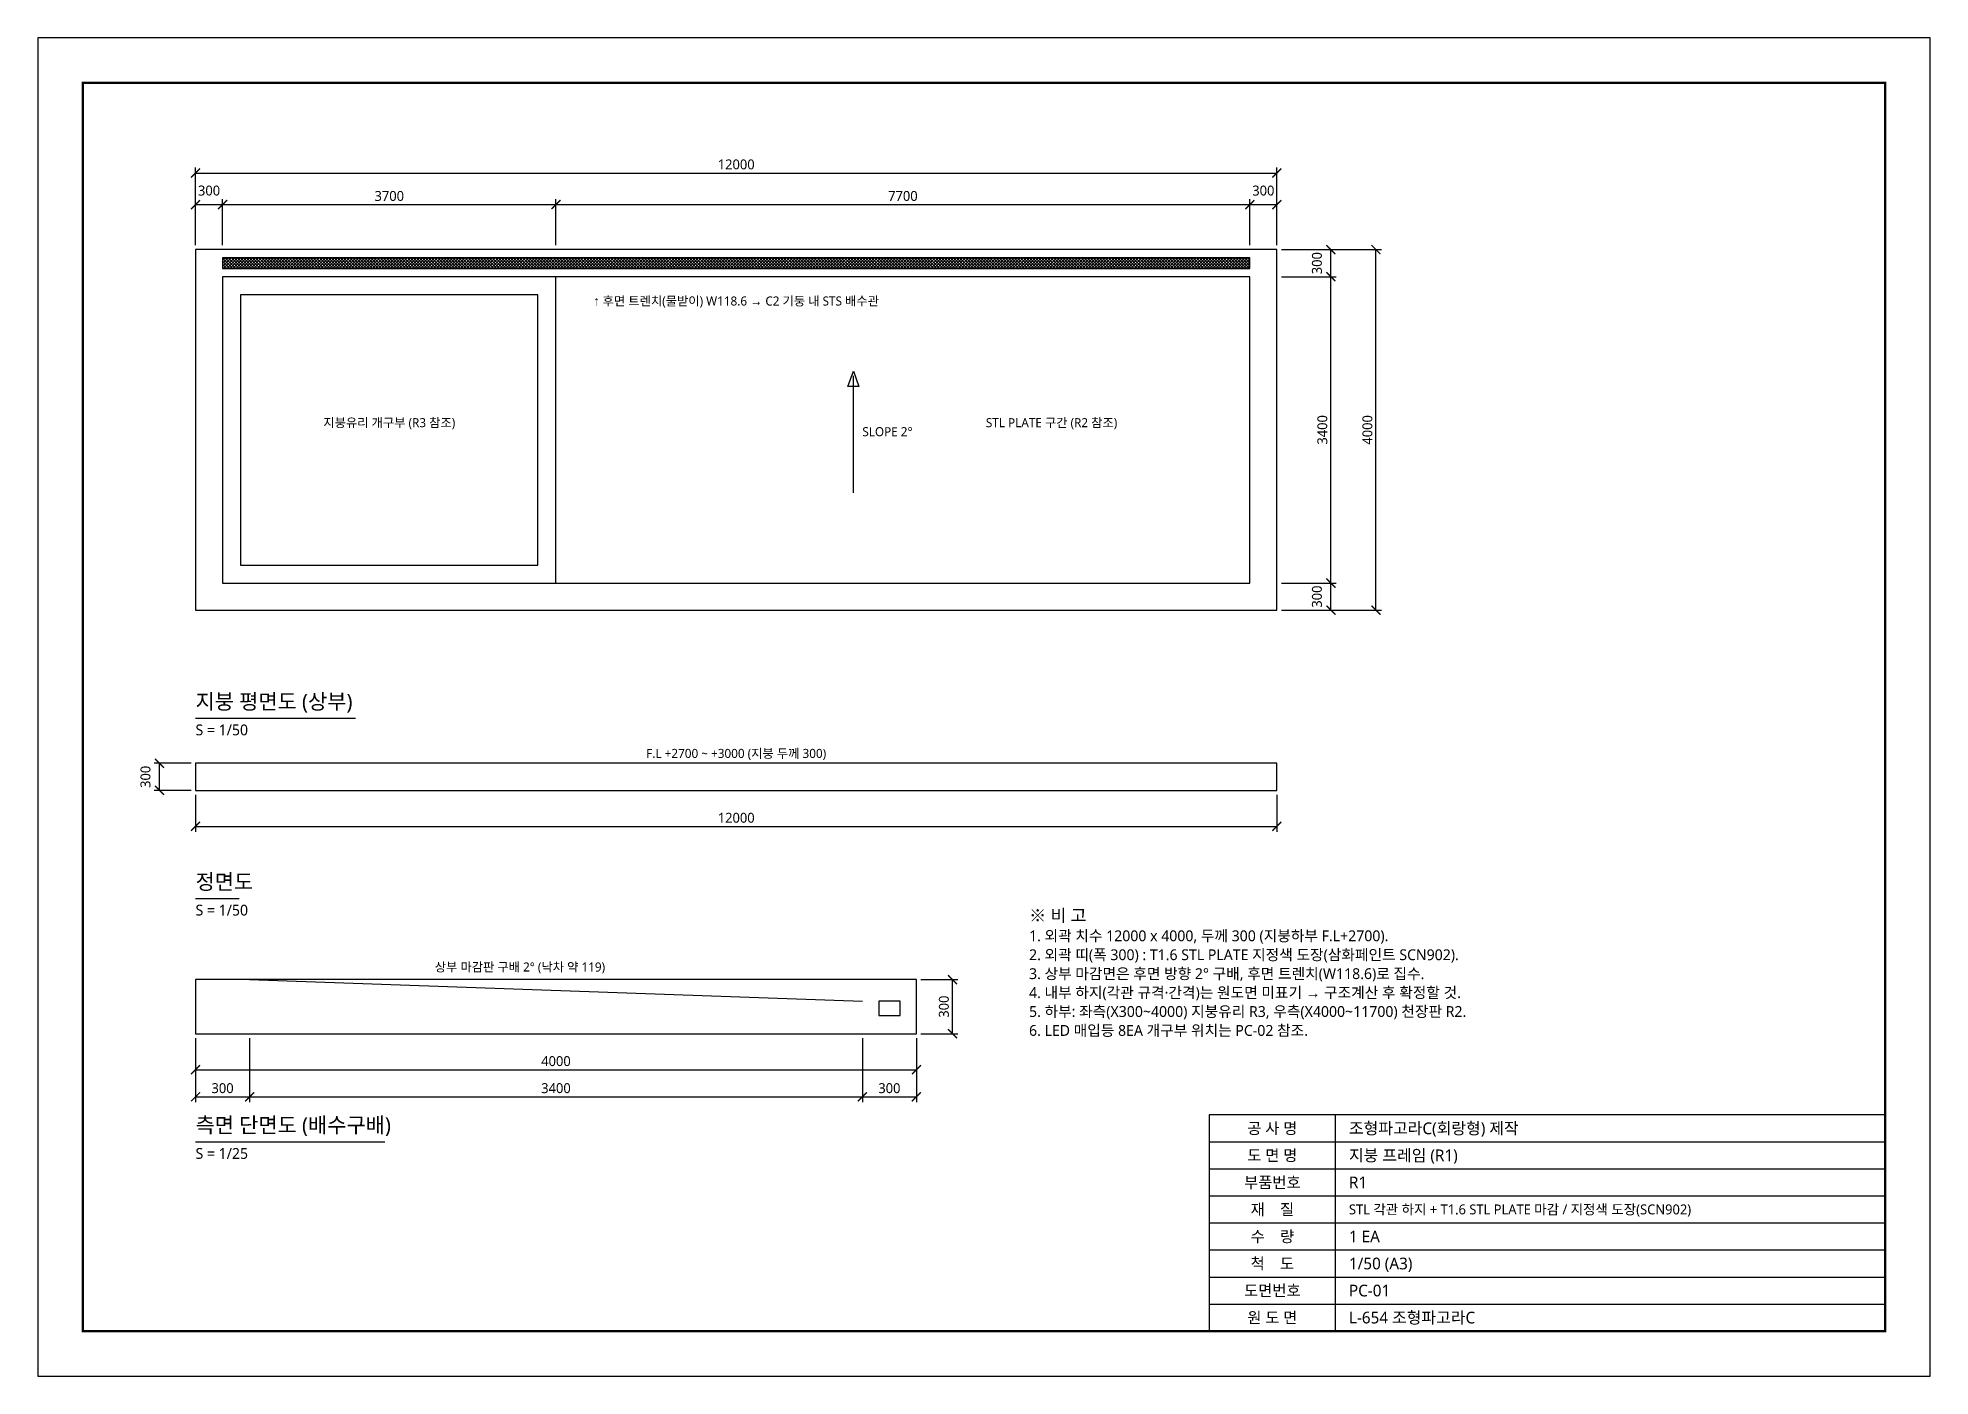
# Model space of a CAD drawing. Header units: millimetres. Extents: x 0 to 600420, y 0 to 14850.
# Drawn here: x 50000 to 71000, y 0 to 14850 of the extents above; entities that cross this region are included whole.
import ezdxf
from ezdxf.enums import TextEntityAlignment as Align

# ---------------------------------------------------------------- set-up
doc = ezdxf.new("R2010")
doc.units = ezdxf.units.MM
for name, color, linetype in [('DIM', 3, 'Continuous'), ('FRAME', 7, 'Continuous'), ('HATCH', 8, 'Continuous'), ('NOTE', 1, 'Continuous'), ('OUTLINE', 7, 'Continuous'), ('TEXT', 7, 'Continuous'), ('THIN', 8, 'Continuous')]:
    doc.layers.add(name, color=color, linetype=linetype)
doc.styles.add('KOR', font='NanumGothic.ttf')
doc.dimstyles.new('PART', dxfattribs={"dimtxt": 2.2, "dimasz": 2, "dimexe": 1.2, "dimexo": 1, "dimgap": 0.8, "dimtad": 1, "dimdec": 1, "dimlfac": 100, "dimdsep": 46, "dimtxsty": 'KOR', "dimblk": 'ARCHTICK', "dimcen": 2.5, "dimclrd": 3, "dimclre": 3, "dimclrt": 3, "dimazin": 3, "dimtfac": 0.5, "dimtmove": 2, "dimatfit": 3})

msp = doc.modelspace()

# ---------------------------------------------------------------- texts
at = {"layer": 'TEXT', "style": 'KOR'}
for s, p in [('↑ 후면 트렌치(물받이) W118.6 → C2 기둥 내 STS 배수관', (57750, 11850)), ('지붕유리 개구부 (R3 참조)', (53900, 10500)), ('STL PLATE 구간 (R2 참조)', (61250, 10500)), ('F.L +2700 ~ +3000 (지붕 두께 300)', (57750, 6830)), ('상부 마감판 구배 2° (낙차 약 119)', (55350, 4460))]:
    msp.add_text(s, height=100, dxfattribs=at).set_placement(p, align=Align.BOTTOM_CENTER)
for s, height, p in [('SLOPE 2°', 100, (59150, 10400)), ('지붕 평면도 (상부)', 170, (51750, 7350)), ('S = 1/50', 120, (51750, 7075)), ('정면도', 170, (51750, 5350)), ('S = 1/50', 120, (51750, 5075)), ('※ 비 고', 140, (61000, 5000)), ('1. 외곽 치수 12000 x 4000, 두께 300 (지붕하부 F.L+2700).', 120, (61000, 4790)), ('2. 외곽 띠(폭 300) : T1.6 STL PLATE 지정색 도장(삼화페인트 SCN902).', 120, (61000, 4580)), ('3. 상부 마감면은 후면 방향 2° 구배, 후면 트렌치(W118.6)로 집수.', 120, (61000, 4370)), ('4. 내부 하지(각관 규격·간격)는 원도면 미표기 → 구조계산 후 확정할 것.', 120, (61000, 4160)), ('5. 하부: 좌측(X300~4000) 지붕유리 R3, 우측(X4000~11700) 천장판 R2.', 120, (61000, 3950)), ('6. LED 매입등 8EA 개구부 위치는 PC-02 참조.', 120, (61000, 3740)), ('측면 단면도 (배수구배)', 170, (51750, 2650)), ('S = 1/25', 120, (51750, 2375))]:
    msp.add_text(s, height=height, dxfattribs=at).set_placement(p, align=Align.BOTTOM_LEFT)
for s, p in [('공 사 명', (63700, 2750)), ('도 면 명', (63700, 2450)), ('부품번호', (63700, 2150)), ('재    질', (63700, 1850)), ('수    량', (63700, 1550)), ('척    도', (63700, 1250)), ('도면번호', (63700, 950)), ('원 도 면', (63700, 650))]:
    msp.add_text(s, height=125, dxfattribs=at).set_placement(p, align=Align.MIDDLE_CENTER)
for s, height, p in [('조형파고라C(회랑형) 제작', 130, (64550, 2750)), ('지붕 프레임 (R1)', 130, (64550, 2450)), ('R1', 130, (64550, 2150)), ('STL 각관 하지 + T1.6 STL PLATE 마감 / 지정색 도장(SCN902)', 110, (64550, 1850)), ('1 EA', 130, (64550, 1550)), ('1/50 (A3)', 130, (64550, 1250)), ('PC-01', 130, (64550, 950)), ('L-654 조형파고라C', 130, (64550, 650))]:
    msp.add_text(s, height=height, dxfattribs=at).set_placement(p, align=Align.MIDDLE_LEFT)

# ---------------------------------------------------------------- blocks, each defined once
blk = doc.blocks.new('_ARCHTICK')
at = {"color": 0, "linetype": 'BYBLOCK', "const_width": 0.15}
blk.add_lwpolyline([(-0.5, -0.5), (0.5, 0.5)], dxfattribs=at)

# ---------------------------------------------------------------- dimensions: what is measured, and where the dimension line sits
at = {"layer": 'DIM'}
for base, p1, p2, override in [((51750, 13350), (51750, 12500), (63750, 12500), {"dimscale": 50, "dimlfac": 1}), ((51750, 13000), (51750, 12500), (52050, 12500), {"dimscale": 50, "dimlfac": 1}), ((52050, 13000), (52050, 12500), (55750, 12500), {"dimscale": 50, "dimlfac": 1}), ((55750, 13000), (55750, 12500), (63450, 12500), {"dimscale": 50, "dimlfac": 1}), ((63450, 13000), (63450, 12500), (63750, 12500), {"dimscale": 50, "dimlfac": 1}), ((51750, 6100), (51750, 6500), (63750, 6500), {"dimscale": 50, "dimlfac": 1}), ((51750, 3400), (51750, 3800), (59750, 3800), {"dimscale": 50, "dimlfac": 0.5}), ((51750, 3100), (51750, 3800), (52350, 3800), {"dimscale": 50, "dimlfac": 0.5}), ((52350, 3100), (52350, 3800), (59150, 3800), {"dimscale": 50, "dimlfac": 0.5}), ((59150, 3100), (59150, 3800), (59750, 3800), {"dimscale": 50, "dimlfac": 0.5})]:
    msp.add_linear_dim(base=base, p1=p1, p2=p2, dimstyle='PART', override=override, dxfattribs=at).render()
for base, p1, p2, override in [((64350, 12200), (63750, 12200), (63750, 12500), {"dimscale": 50, "dimlfac": 1}), ((64850, 8500), (63750, 8500), (63750, 12500), {"dimscale": 50, "dimlfac": 1}), ((64350, 8800), (63750, 8800), (63750, 12200), {"dimscale": 50, "dimlfac": 1}), ((64350, 8500), (63750, 8500), (63750, 8800), {"dimscale": 50, "dimlfac": 1}), ((51350, 6500), (51750, 6500), (51750, 6800), {"dimscale": 50, "dimlfac": 1}), ((60150, 3800), (59750, 3800), (59750, 4400), {"dimscale": 50, "dimlfac": 0.5})]:
    msp.add_linear_dim(base=base, p1=p1, p2=p2, angle=90, dimstyle='PART', override=override, dxfattribs=at).render()

# ---------------------------------------------------------------- hatches: boundary and pattern name
at = {"layer": 'HATCH'}
h = msp.add_hatch(dxfattribs=at)
h.set_pattern_fill('ANSI37', scale=7.5)
h.paths.add_polyline_path([(52050, 12290.7), (63450, 12290.7), (63450, 12409.3), (52050, 12409.3)])

# ---------------------------------------------------------------- linework, layer by layer
at = {"layer": 'FRAME'}
for points in [[(50000, 0), (71000, 0), (71000, 14850), (50000, 14850)], [(63000, 500), (70500, 500), (70500, 2900), (63000, 2900)]]:
    msp.add_lwpolyline(points, close=True, dxfattribs=at)
at = {"layer": 'FRAME', "const_width": 25}
msp.add_lwpolyline([(50500, 500), (70500, 500), (70500, 14350), (50500, 14350)], close=True, dxfattribs=at)
at = {"layer": 'NOTE'}
msp.add_line((59050, 9800), (59050, 11100), dxfattribs=at)
msp.add_lwpolyline([(58990, 10980), (59050, 11150), (59110, 10980)], close=True, dxfattribs=at)
at = {"layer": 'OUTLINE'}
for points in [[(51750, 8500), (63750, 8500), (63750, 12500), (51750, 12500)], [(52050, 12290.7), (63450, 12290.7), (63450, 12409.3), (52050, 12409.3)], [(51750, 6500), (63750, 6500), (63750, 6800), (51750, 6800)], [(51750, 3800), (59750, 3800), (59750, 4400), (51750, 4400)]]:
    msp.add_lwpolyline(points, close=True, dxfattribs=at)
at = {"layer": 'TEXT'}
for points in [[(51750, 7300), (53526.5, 7300)], [(51750, 5300), (52234.5, 5300)], [(51750, 2600), (53849.5, 2600)]]:
    msp.add_lwpolyline(points, dxfattribs=at)
at = {"layer": 'THIN'}
msp.add_line((52350, 4400), (59150, 4162.54), dxfattribs=at)
for points in [[(52050, 8800), (63450, 8800), (63450, 12200), (52050, 12200)], [(52050, 8800), (55750, 8800), (55750, 12200), (52050, 12200)], [(52250, 9000), (55550, 9000), (55550, 12000), (52250, 12000)], [(59331.4, 4002.54), (59568.6, 4002.54), (59568.6, 4162.54), (59331.4, 4162.54)]]:
    msp.add_lwpolyline(points, close=True, dxfattribs=at)
for points in [[(64400, 500), (64400, 2900)], [(63000, 2600), (70500, 2600)], [(63000, 2300), (70500, 2300)], [(63000, 2000), (70500, 2000)], [(63000, 1700), (70500, 1700)], [(63000, 1400), (70500, 1400)], [(63000, 1100), (70500, 1100)], [(63000, 800), (70500, 800)]]:
    msp.add_lwpolyline(points, dxfattribs=at)

msp.set_redraw_order([(e.dxf.handle, doc.entitydb.next_handle()) for e in msp.query("TEXT MTEXT ATTDEF DIMENSION ARC_DIMENSION")])  # texts and dimensions are drawn at this point

doc.saveas('drawing.dxf')
